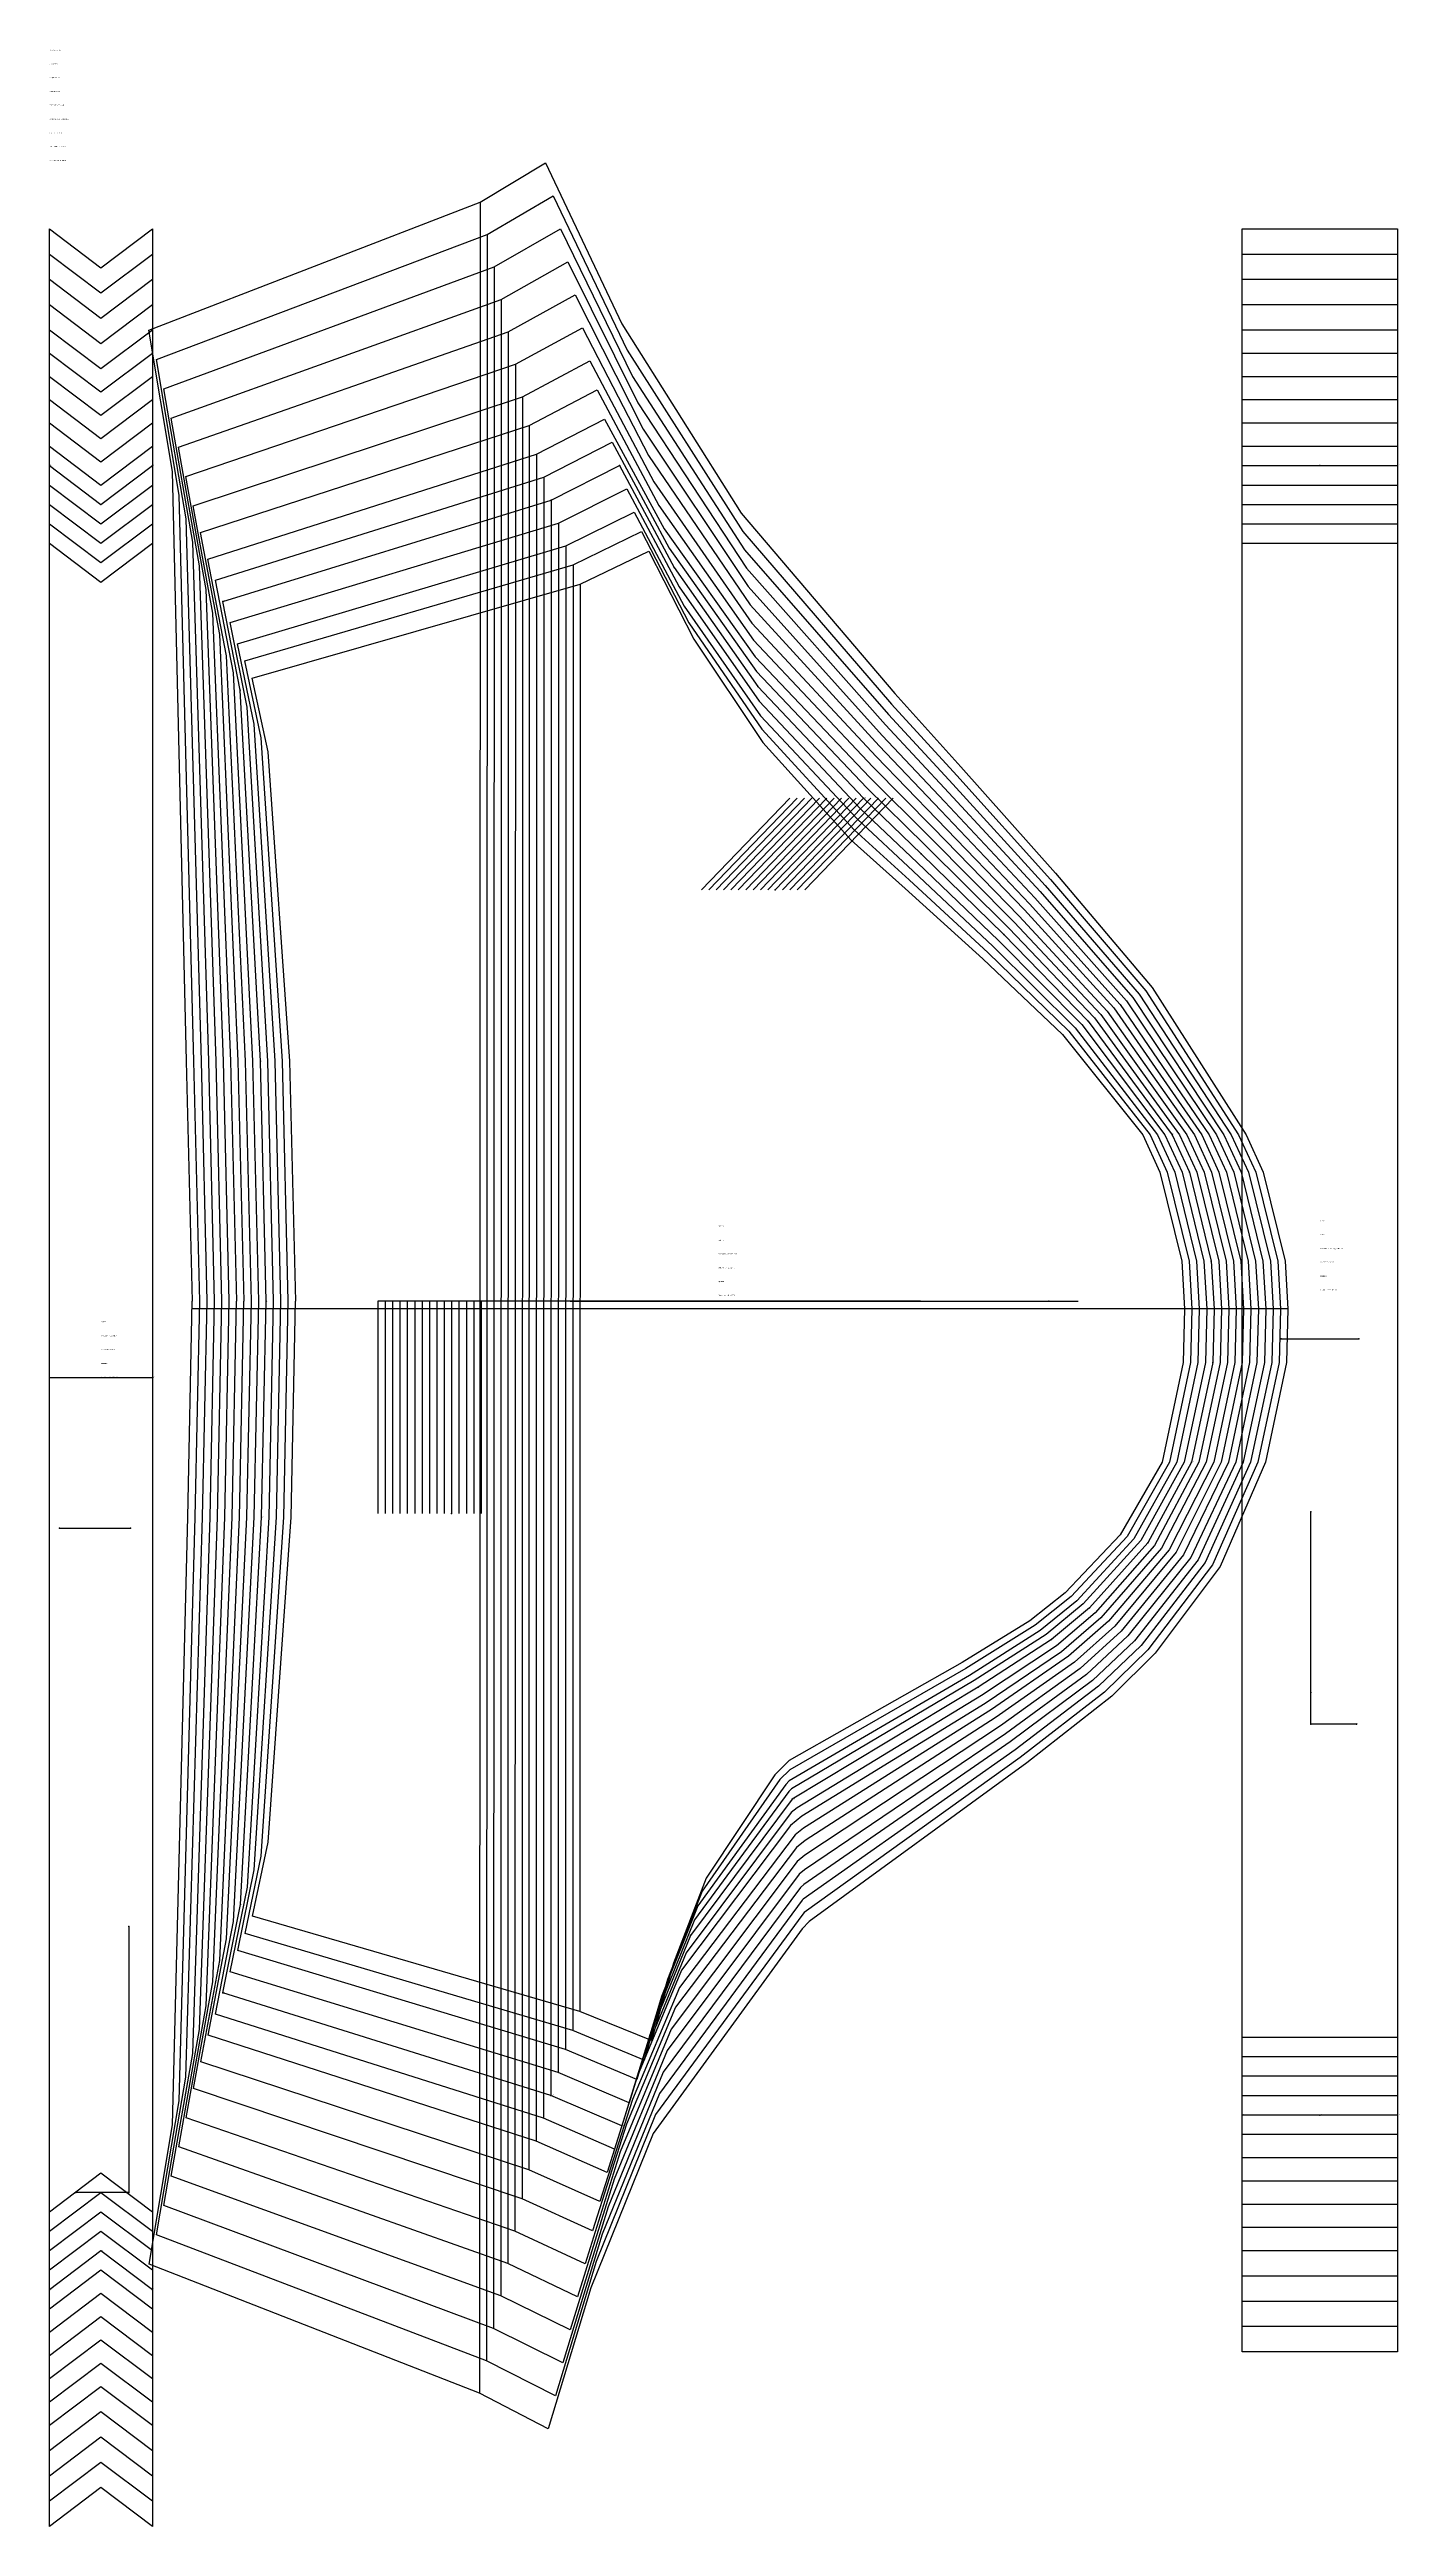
# Model space of a CAD drawing. Extents: x -2056 to 1542, y -610 to 774.
# Drawn here: x 0 to 348, y -610 to 29 of the extents above; entities that cross this region are included whole.
import ezdxf

# ---------------------------------------------------------------- set-up
doc = ezdxf.new("R2010")
doc.units = 0

# ---------------------------------------------------------------- blocks, each defined once
blk = doc.blocks.new('GMH1006FRN_42')
at = {"layer": '1'}
for points in [[(0, -528.5004), (0, -98.5089)], [(0, -98.5089), (13.2309, -108.5089), (26.4669, -98.5089)], [(26.4669, -98.5089), (26.4669, -528.5004)], [(26.4669, -528.5004), (13.2309, -518.5004), (0, -528.5004)]]:
    blk.add_lwpolyline(points, dxfattribs=at)
at = {"layer": '5'}
blk.add_line((2.5502, -352.2447), (20.8179, -352.2447), dxfattribs=at)
at = {"layer": '7'}
blk.add_line((2.5502, -352.2447), (20.8179, -352.2447), dxfattribs=at)
at = {"layer": '8'}
blk.add_line((26.4669, -313.5046), (0, -313.5046), dxfattribs=at)
blk.add_lwpolyline([(20.442, -454.9115), (20.442, -523.428), (6.7387, -523.428)], dxfattribs=at)
at = {"layer": '1'}
for s, p in [('SIZE: 42', (13.2334, -309.9486)), ('Piece Name: GMH1006FRN', (13.2334, -313.5046))]:
    blk.add_text(s, height=0.25, dxfattribs=at).set_placement(p)
blk = doc.blocks.new('GMH1006FRN_44')
at = {"layer": '1'}
for points in [[(0, -533.5017), (0, -93.5076)], [(0, -93.5076), (13.2309, -103.5076), (26.4669, -93.5076)], [(26.4669, -93.5076), (26.4669, -533.5017)], [(26.4669, -533.5017), (13.2309, -523.5017), (0, -533.5017)]]:
    blk.add_lwpolyline(points, dxfattribs=at)
at = {"layer": '5'}
blk.add_line((2.5502, -352.2447), (20.8179, -352.2447), dxfattribs=at)
at = {"layer": '7'}
blk.add_line((2.5502, -352.2447), (20.8179, -352.2447), dxfattribs=at)
at = {"layer": '8'}
blk.add_line((26.4669, -313.5046), (0, -313.5046), dxfattribs=at)
blk.add_lwpolyline([(20.442, -454.9115), (20.442, -523.428), (6.7387, -523.428)], dxfattribs=at)
at = {"layer": '1'}
for s, p in [('SIZE: 44', (13.2334, -309.9486)), ('Piece Name: GMH1006FRN', (13.2334, -313.5046))]:
    blk.add_text(s, height=0.25, dxfattribs=at).set_placement(p)
blk = doc.blocks.new('GMH1006FRN_46')
at = {"layer": '1'}
for points in [[(0, -538.5029), (0, -88.5063)], [(0, -88.5063), (13.2309, -98.5063), (26.4669, -88.5063)], [(26.4669, -88.5063), (26.4669, -538.5029)], [(26.4669, -538.5029), (13.2309, -528.5029), (0, -538.5029)]]:
    blk.add_lwpolyline(points, dxfattribs=at)
at = {"layer": '5'}
blk.add_line((2.5502, -352.2447), (20.8179, -352.2447), dxfattribs=at)
at = {"layer": '7'}
blk.add_line((2.5502, -352.2447), (20.8179, -352.2447), dxfattribs=at)
at = {"layer": '8'}
blk.add_line((26.4669, -313.5046), (0, -313.5046), dxfattribs=at)
blk.add_lwpolyline([(20.442, -454.9115), (20.442, -523.428), (6.7387, -523.428)], dxfattribs=at)
at = {"layer": '1'}
for s, p in [('SIZE: 46', (13.2334, -309.9486)), ('Piece Name: GMH1006FRN', (13.2334, -313.5046))]:
    blk.add_text(s, height=0.25, dxfattribs=at).set_placement(p)
blk = doc.blocks.new('GMH1006FRN_48')
at = {"layer": '1'}
for points in [[(0, -543.5042), (0, -83.5051)], [(0, -83.5051), (13.2309, -93.5051), (26.4669, -83.5051)], [(26.4669, -83.5051), (26.4669, -543.5042)], [(26.4669, -543.5042), (13.2309, -533.5042), (0, -543.5042)]]:
    blk.add_lwpolyline(points, dxfattribs=at)
at = {"layer": '5'}
blk.add_line((2.5502, -352.2447), (20.8179, -352.2447), dxfattribs=at)
at = {"layer": '7'}
blk.add_line((2.5502, -352.2447), (20.8179, -352.2447), dxfattribs=at)
at = {"layer": '8'}
blk.add_line((26.4669, -313.5046), (0, -313.5046), dxfattribs=at)
blk.add_lwpolyline([(20.442, -454.9115), (20.442, -523.428), (6.7387, -523.428)], dxfattribs=at)
at = {"layer": '1'}
for s, p in [('SIZE: 48', (13.2334, -309.9486)), ('Piece Name: GMH1006FRN', (13.2334, -313.5046))]:
    blk.add_text(s, height=0.25, dxfattribs=at).set_placement(p)
blk = doc.blocks.new('GMH1006FRN_50')
at = {"layer": '1'}
for points in [[(0, -548.5054), (0, -78.5038)], [(0, -78.5038), (13.2309, -88.5038), (26.4669, -78.5038)], [(26.4669, -78.5038), (26.4669, -548.5054)], [(26.4669, -548.5054), (13.2309, -538.5055), (0, -548.5054)]]:
    blk.add_lwpolyline(points, dxfattribs=at)
at = {"layer": '2'}
for p in [(0, -78.5038), (0, -78.5038), (26.4669, -78.5038), (26.4669, -78.5038), (13.2309, -88.5038), (0, -313.5046), (26.4669, -313.5046), (2.5502, -352.2447), (20.8179, -352.2447), (20.442, -454.9115), (6.7387, -523.428), (20.442, -523.428), (13.2309, -538.5055), (0, -548.5054), (0, -548.5054), (26.4669, -548.5054), (26.4669, -548.5054)]:
    blk.add_point(p, dxfattribs=at)
at = {"layer": '5'}
blk.add_line((2.5502, -352.2447), (20.8179, -352.2447), dxfattribs=at)
at = {"layer": '7'}
blk.add_line((2.5502, -352.2447), (20.8179, -352.2447), dxfattribs=at)
at = {"layer": '8'}
blk.add_line((26.4669, -313.5046), (0, -313.5046), dxfattribs=at)
blk.add_lwpolyline([(20.442, -454.9115), (20.442, -523.428), (6.7387, -523.428)], dxfattribs=at)
at = {"layer": '1'}
for s, p in [('SIZE: 50', (13.2334, -299.2806)), ('ANNOTATION: 1XRIB', (13.2334, -306.3926)), ('CATEGORY: NECK RIB V', (13.2334, -302.8366)), ('Quantity: 0', (13.2334, -309.9486)), ('Piece Name: GMH1006FRN', (13.2334, -313.5046))]:
    blk.add_text(s, height=0.25, dxfattribs=at).set_placement(p)
at = {"layer": '2'}
for s, p in [('# 5', (0, -78.5038)), ('# 5', (0, -78.5038)), ('# 1', (26.4669, -78.5038)), ('# 6', (13.2309, -88.5038)), ('# 3', (13.2309, -538.5055)), ('# 4', (0, -548.5054)), ('# 4', (0, -548.5054)), ('# 2', (26.4669, -548.5054)), ('# 2', (26.4669, -548.5054))]:
    blk.add_text(s, height=0.25, dxfattribs=at).set_placement(p)
at = {"layer": '8'}
for s, p in [('NM', (26.4669, -313.5046)), ('B', (20.442, -454.9115))]:
    blk.add_text(s, height=0.25, dxfattribs=at).set_placement(p)
blk = doc.blocks.new('GMH1006FRN_52')
at = {"layer": '1'}
for points in [[(0, -553.5067), (0, -73.5026)], [(0, -73.5026), (13.2309, -83.5025), (26.4669, -73.5026)], [(26.4669, -73.5026), (26.4669, -553.5067)], [(26.4669, -553.5067), (13.2309, -543.5067), (0, -553.5067)]]:
    blk.add_lwpolyline(points, dxfattribs=at)
at = {"layer": '5'}
blk.add_line((2.5502, -352.2447), (20.8179, -352.2447), dxfattribs=at)
at = {"layer": '7'}
blk.add_line((2.5502, -352.2447), (20.8179, -352.2447), dxfattribs=at)
at = {"layer": '8'}
blk.add_line((26.4669, -313.5046), (0, -313.5046), dxfattribs=at)
blk.add_lwpolyline([(20.442, -454.9115), (20.442, -523.428), (6.7387, -523.428)], dxfattribs=at)
at = {"layer": '1'}
for s, p in [('SIZE: 52', (13.2334, -309.9486)), ('Piece Name: GMH1006FRN', (13.2334, -313.5046))]:
    blk.add_text(s, height=0.25, dxfattribs=at).set_placement(p)
blk = doc.blocks.new('GMH1006FRN_54')
at = {"layer": '1'}
for points in [[(0, -559.5062), (0, -67.5031)], [(0, -67.5031), (13.2309, -77.5031), (26.4669, -67.5031)], [(26.4669, -67.5031), (26.4669, -559.5062)], [(26.4669, -559.5062), (13.2309, -549.5062), (0, -559.5062)]]:
    blk.add_lwpolyline(points, dxfattribs=at)
at = {"layer": '5'}
blk.add_line((2.5502, -352.2447), (20.8179, -352.2447), dxfattribs=at)
at = {"layer": '7'}
blk.add_line((2.5502, -352.2447), (20.8179, -352.2447), dxfattribs=at)
at = {"layer": '8'}
blk.add_line((26.4669, -313.5046), (0, -313.5046), dxfattribs=at)
blk.add_lwpolyline([(20.442, -454.9115), (20.442, -523.428), (6.7387, -523.428)], dxfattribs=at)
at = {"layer": '1'}
for s, p in [('SIZE: 54', (13.2334, -309.9486)), ('Piece Name: GMH1006FRN', (13.2334, -313.5046))]:
    blk.add_text(s, height=0.25, dxfattribs=at).set_placement(p)
blk = doc.blocks.new('GMH1006FRN_56')
at = {"layer": '1'}
for points in [[(0, -565.5056), (0, -61.5036)], [(0, -61.5036), (13.2309, -71.5036), (26.4669, -61.5036)], [(26.4669, -61.5036), (26.4669, -565.5056)], [(26.4669, -565.5056), (13.2309, -555.5057), (0, -565.5056)]]:
    blk.add_lwpolyline(points, dxfattribs=at)
at = {"layer": '5'}
blk.add_line((2.5502, -352.2447), (20.8179, -352.2447), dxfattribs=at)
at = {"layer": '7'}
blk.add_line((2.5502, -352.2447), (20.8179, -352.2447), dxfattribs=at)
at = {"layer": '8'}
blk.add_line((26.4669, -313.5046), (0, -313.5046), dxfattribs=at)
blk.add_lwpolyline([(20.442, -454.9115), (20.442, -523.428), (6.7387, -523.428)], dxfattribs=at)
at = {"layer": '1'}
for s, p in [('SIZE: 56', (13.2334, -309.9486)), ('Piece Name: GMH1006FRN', (13.2334, -313.5046))]:
    blk.add_text(s, height=0.25, dxfattribs=at).set_placement(p)
blk = doc.blocks.new('GMH1006FRN_58')
at = {"layer": '1'}
for points in [[(0, -571.5051), (0, -55.5041)], [(0, -55.5041), (13.2309, -65.5041), (26.4669, -55.5041)], [(26.4669, -55.5041), (26.4669, -571.5051)], [(26.4669, -571.5051), (13.2309, -561.5051), (0, -571.5051)]]:
    blk.add_lwpolyline(points, dxfattribs=at)
at = {"layer": '5'}
blk.add_line((2.5502, -352.2447), (20.8179, -352.2447), dxfattribs=at)
at = {"layer": '7'}
blk.add_line((2.5502, -352.2447), (20.8179, -352.2447), dxfattribs=at)
at = {"layer": '8'}
blk.add_line((26.4669, -313.5046), (0, -313.5046), dxfattribs=at)
blk.add_lwpolyline([(20.442, -454.9115), (20.442, -523.428), (6.7387, -523.428)], dxfattribs=at)
at = {"layer": '1'}
for s, p in [('SIZE: 58', (13.2334, -309.9486)), ('Piece Name: GMH1006FRN', (13.2334, -313.5046))]:
    blk.add_text(s, height=0.25, dxfattribs=at).set_placement(p)
blk = doc.blocks.new('GMH1006FRN_60')
at = {"layer": '1'}
for points in [[(0, -577.5046), (0, -49.5046)], [(0, -49.5046), (13.2309, -59.5046), (26.4669, -49.5046)], [(26.4669, -49.5046), (26.4669, -577.5046)], [(26.4669, -577.5046), (13.2309, -567.5046), (0, -577.5046)]]:
    blk.add_lwpolyline(points, dxfattribs=at)
at = {"layer": '5'}
blk.add_line((2.5502, -352.2447), (20.8179, -352.2447), dxfattribs=at)
at = {"layer": '7'}
blk.add_line((2.5502, -352.2447), (20.8179, -352.2447), dxfattribs=at)
at = {"layer": '8'}
blk.add_line((26.4669, -313.5046), (0, -313.5046), dxfattribs=at)
blk.add_lwpolyline([(20.442, -454.9115), (20.442, -523.428), (6.7387, -523.428)], dxfattribs=at)
at = {"layer": '1'}
for s, p in [('SIZE: 60', (13.2334, -309.9486)), ('Piece Name: GMH1006FRN', (13.2334, -313.5046))]:
    blk.add_text(s, height=0.25, dxfattribs=at).set_placement(p)
blk = doc.blocks.new('GMH1006FRN_62')
at = {"layer": '1'}
for points in [[(0, -583.5041), (0, -43.5052)], [(0, -43.5052), (13.2309, -53.5052), (26.4669, -43.5052)], [(26.4669, -43.5052), (26.4669, -583.5041)], [(26.4669, -583.5041), (13.2309, -573.5041), (0, -583.5041)]]:
    blk.add_lwpolyline(points, dxfattribs=at)
at = {"layer": '5'}
blk.add_line((2.5502, -352.2447), (20.8179, -352.2447), dxfattribs=at)
at = {"layer": '7'}
blk.add_line((2.5502, -352.2447), (20.8179, -352.2447), dxfattribs=at)
at = {"layer": '8'}
blk.add_line((26.4669, -313.5046), (0, -313.5046), dxfattribs=at)
blk.add_lwpolyline([(20.442, -454.9115), (20.442, -523.428), (6.7387, -523.428)], dxfattribs=at)
at = {"layer": '1'}
for s, p in [('SIZE: 62', (13.2334, -309.9486)), ('Piece Name: GMH1006FRN', (13.2334, -313.5046))]:
    blk.add_text(s, height=0.25, dxfattribs=at).set_placement(p)
blk = doc.blocks.new('GMH1006FRN_64')
at = {"layer": '1'}
for points in [[(0, -590.004), (0, -37.0053)], [(0, -37.0053), (13.2309, -47.0053), (26.4669, -37.0053)], [(26.4669, -37.0053), (26.4669, -590.004)], [(26.4669, -590.004), (13.2309, -580.004), (0, -590.004)]]:
    blk.add_lwpolyline(points, dxfattribs=at)
at = {"layer": '5'}
blk.add_line((2.5502, -352.2447), (20.8179, -352.2447), dxfattribs=at)
at = {"layer": '7'}
blk.add_line((2.5502, -352.2447), (20.8179, -352.2447), dxfattribs=at)
at = {"layer": '8'}
blk.add_line((26.4669, -313.5046), (0, -313.5046), dxfattribs=at)
blk.add_lwpolyline([(20.442, -454.9115), (20.442, -523.428), (6.7387, -523.428)], dxfattribs=at)
at = {"layer": '1'}
for s, p in [('SIZE: 64', (13.2334, -309.9486)), ('Piece Name: GMH1006FRN', (13.2334, -313.5046))]:
    blk.add_text(s, height=0.25, dxfattribs=at).set_placement(p)
blk = doc.blocks.new('GMH1006FRN_66')
at = {"layer": '1'}
for points in [[(0, -596.5038), (0, -30.5055)], [(0, -30.5055), (13.2309, -40.5054), (26.4669, -30.5055)], [(26.4669, -30.5055), (26.4669, -596.5038)], [(26.4669, -596.5038), (13.2309, -586.5038), (0, -596.5038)]]:
    blk.add_lwpolyline(points, dxfattribs=at)
at = {"layer": '5'}
blk.add_line((2.5502, -352.2447), (20.8179, -352.2447), dxfattribs=at)
at = {"layer": '7'}
blk.add_line((2.5502, -352.2447), (20.8179, -352.2447), dxfattribs=at)
at = {"layer": '8'}
blk.add_line((26.4669, -313.5046), (0, -313.5046), dxfattribs=at)
blk.add_lwpolyline([(20.442, -454.9115), (20.442, -523.428), (6.7387, -523.428)], dxfattribs=at)
at = {"layer": '1'}
for s, p in [('SIZE: 66', (13.2334, -309.9486)), ('Piece Name: GMH1006FRN', (13.2334, -313.5046))]:
    blk.add_text(s, height=0.25, dxfattribs=at).set_placement(p)
blk = doc.blocks.new('GMH1006FRN_68')
at = {"layer": '1'}
for points in [[(0, -603.0037), (0, -24.0056)], [(0, -24.0056), (13.2309, -34.0056), (26.4669, -24.0056)], [(26.4669, -24.0056), (26.4669, -603.0037)], [(26.4669, -603.0037), (13.2309, -593.0037), (0, -603.0037)]]:
    blk.add_lwpolyline(points, dxfattribs=at)
at = {"layer": '5'}
blk.add_line((2.5502, -352.2447), (20.8179, -352.2447), dxfattribs=at)
at = {"layer": '7'}
blk.add_line((2.5502, -352.2447), (20.8179, -352.2447), dxfattribs=at)
at = {"layer": '8'}
blk.add_line((26.4669, -313.5046), (0, -313.5046), dxfattribs=at)
blk.add_lwpolyline([(20.442, -454.9115), (20.442, -523.428), (6.7387, -523.428)], dxfattribs=at)
at = {"layer": '1'}
for s, p in [('SIZE: 68', (13.2334, -309.9486)), ('Piece Name: GMH1006FRN', (13.2334, -313.5046))]:
    blk.add_text(s, height=0.25, dxfattribs=at).set_placement(p)
blk = doc.blocks.new('GMH1006FRN_70')
at = {"layer": '1'}
for points in [[(0, -609.5035), (0, -17.5057)], [(0, -17.5057), (13.2309, -27.5057), (26.4669, -17.5057)], [(26.4669, -17.5057), (26.4669, -609.5035)], [(26.4669, -609.5035), (13.2309, -599.5036), (0, -609.5035)]]:
    blk.add_lwpolyline(points, dxfattribs=at)
at = {"layer": '5'}
blk.add_line((2.5502, -352.2447), (20.8179, -352.2447), dxfattribs=at)
at = {"layer": '7'}
blk.add_line((2.5502, -352.2447), (20.8179, -352.2447), dxfattribs=at)
at = {"layer": '8'}
blk.add_line((26.4669, -313.5046), (0, -313.5046), dxfattribs=at)
blk.add_lwpolyline([(20.442, -454.9115), (20.442, -523.428), (6.7387, -523.428)], dxfattribs=at)
at = {"layer": '1'}
for s, p in [('SIZE: 70', (13.2334, -309.9486)), ('Piece Name: GMH1006FRN', (13.2334, -313.5046))]:
    blk.add_text(s, height=0.25, dxfattribs=at).set_placement(p)
blk = doc.blocks.new('GMH1006FSL_42')
at = {"layer": '1'}
for points in [[(52.1945, -133.2383), (136.6063, -109.027), (154.333, -100.5053)], [(154.333, -100.5053), (165.8621, -123.2332), (183.703, -149.8372), (206.4132, -175.0315), (220.34, -187.4952), (240.3425, -205.5877), (260.825, -225.1203), (281.4854, -250.9216), (285.9202, -260.571), (291.5463, -283.525), (292.2601, -295.8008)], [(52.2428, -452.2826), (56.322, -433.1945), (62.2097, -349.4761), (63.3553, -293.7968), (63.3807, -293.7993), (61.8821, -231.9935), (56.2738, -152.2299), (52.1945, -133.2383)], [(292.2601, -295.8008), (291.9096, -309.593), (286.4613, -335.275), (275.684, -353.9719), (261.5489, -368.9452), (252.438, -376.1258), (234.9551, -386.9208), (190.4873, -412.1608), (186.7586, -415.8743), (169.032, -442.435), (160.6373, -464.3552), (154.9832, -484.3146)], [(154.9832, -484.3146), (136.5301, -476.8089), (136.5301, -476.8089), (52.2428, -452.2826)]]:
    blk.add_lwpolyline(points, dxfattribs=at)
at = {"layer": '5'}
blk.add_line((160.6525, -293.7993), (264.9017, -293.7993), dxfattribs=at)
at = {"layer": '7'}
blk.add_line((160.6525, -293.7993), (264.9017, -293.7993), dxfattribs=at)
at = {"layer": '8'}
for p, q in [((136.6063, -109.027), (136.5301, -476.8089)), ((217.2132, -164.2314), (194.4472, -187.8102)), ((292.2601, -295.8008), (63.3807, -295.8008))]:
    blk.add_line(p, q, dxfattribs=at)
blk.add_lwpolyline([(224.2719, -293.7993), (111.12, -293.7993), (111.12, -348.4931)], dxfattribs=at)
at = {"layer": '1'}
for s, p in [('SIZE: 42', (172.2273, -288.8539)), ('Piece Name: GMH1006FSL', (172.2273, -292.4099))]:
    blk.add_text(s, height=0.25, dxfattribs=at).set_placement(p)
blk = doc.blocks.new('GMH1006FSL_44')
at = {"layer": '1'}
for points in [[(50.2946, -128.8288), (134.8461, -104.0969), (152.4331, -95.5041)], [(152.4331, -95.5041), (164.6225, -118.9762), (183.3982, -146.4082), (207.2132, -172.3314), (221.3611, -185.255), (241.6785, -204.0154), (262.4735, -224.2541), (283.3853, -250.9216), (287.8202, -260.571), (293.4463, -283.525), (294.16, -295.8008)], [(50.3428, -456.692), (54.5186, -436.7759), (60.3098, -349.4761), (61.4554, -293.7968), (61.4808, -293.7993), (59.9821, -231.9935), (54.4704, -148.6789), (50.2946, -128.8288)], [(294.16, -295.8008), (293.8095, -309.593), (288.3612, -335.275), (277.4468, -354.4697), (263.078, -369.8774), (253.7994, -377.279), (235.9787, -388.4321), (190.6372, -414.5255), (188.0718, -417.0172), (168.0566, -445.8513), (159.1361, -468.592), (153.0833, -489.3158)], [(153.0833, -489.3158), (134.7598, -481.7364), (134.7598, -481.7364), (50.3428, -456.692)]]:
    blk.add_lwpolyline(points, dxfattribs=at)
at = {"layer": '5'}
blk.add_line((158.7526, -293.7993), (263.0018, -293.7993), dxfattribs=at)
at = {"layer": '7'}
blk.add_line((158.7526, -293.7993), (263.0018, -293.7993), dxfattribs=at)
at = {"layer": '8'}
for p, q in [((134.8461, -104.0969), (134.7598, -481.7364)), ((215.3133, -164.2314), (192.5473, -187.8102)), ((294.16, -295.8008), (61.4808, -295.8008))]:
    blk.add_line(p, q, dxfattribs=at)
blk.add_lwpolyline([(222.372, -293.7993), (109.2201, -293.7993), (109.2201, -348.4931)], dxfattribs=at)
at = {"layer": '1'}
for s, p in [('SIZE: 44', (172.2273, -288.8539)), ('Piece Name: GMH1006FSL', (172.2273, -292.4099))]:
    blk.add_text(s, height=0.25, dxfattribs=at).set_placement(p)
blk = doc.blocks.new('GMH1006FSL_46')
at = {"layer": '1'}
for points in [[(48.3947, -124.4194), (132.9614, -99.2023), (150.5332, -90.5028)], [(150.5332, -90.5028), (163.3805, -114.7192), (183.0934, -142.9817), (208.0134, -169.6314), (222.3821, -183.0147), (243.0146, -202.4406), (264.122, -223.3854), (285.2852, -250.9216), (289.7201, -260.571), (295.3462, -283.525), (296.0599, -295.8008)], [(48.4429, -461.1015), (52.7127, -440.3573), (58.4099, -349.4761), (59.5554, -293.7968), (59.5808, -293.7993), (58.0822, -231.9935), (52.6695, -145.128), (48.3947, -124.4194)], [(296.0599, -295.8008), (295.7094, -309.593), (290.2611, -335.275), (279.1943, -355.0717), (264.5461, -371.0052), (255.0719, -378.676), (236.8474, -390.2634), (190.467, -417.4033), (189.5476, -418.2923), (166.9441, -449.5699), (157.5766, -472.9735), (151.1834, -494.3171)], [(151.1834, -494.3171), (132.87, -486.631), (132.87, -486.631), (48.4429, -461.1015)]]:
    blk.add_lwpolyline(points, dxfattribs=at)
at = {"layer": '5'}
blk.add_line((156.8527, -293.7993), (261.1019, -293.7993), dxfattribs=at)
at = {"layer": '7'}
blk.add_line((156.8527, -293.7993), (261.1019, -293.7993), dxfattribs=at)
at = {"layer": '8'}
for p, q in [((132.9614, -99.2023), (132.87, -486.631)), ((213.4134, -164.2314), (190.6474, -187.8102)), ((296.0599, -295.8008), (59.5808, -295.8008))]:
    blk.add_line(p, q, dxfattribs=at)
blk.add_lwpolyline([(220.4721, -293.7993), (107.3201, -293.7993), (107.3201, -348.4931)], dxfattribs=at)
at = {"layer": '1'}
for s, p in [('SIZE: 46', (172.2273, -288.8539)), ('Piece Name: GMH1006FSL', (172.2273, -292.4099))]:
    blk.add_text(s, height=0.25, dxfattribs=at).set_placement(p)
blk = doc.blocks.new('GMH1006FSL_48')
at = {"layer": '1'}
for points in [[(46.4948, -118.961), (131.0742, -93.2993), (148.6332, -84.5033)], [(148.6332, -84.5033), (162.1003, -109.7408), (182.7429, -139.1844), (208.8134, -166.9314), (223.4032, -180.7744), (244.3506, -200.8658), (265.7704, -222.5193), (287.1852, -250.9216), (291.62, -260.571), (297.2461, -283.525), (297.9598, -295.8008)], [(46.543, -466.56), (50.9296, -444.7921), (56.51, -349.4761), (57.6555, -293.7968), (57.6809, -293.7993), (56.1823, -231.9935), (50.8915, -140.7313), (46.4948, -118.961)], [(297.9598, -295.8008), (297.6093, -309.593), (292.161, -335.275), (281.0053, -355.4858), (266.187, -371.7849), (256.5858, -379.6437), (238.1022, -391.541), (191.0462, -419.4226), (190.3197, -420.1237), (166.1008, -453.2199), (156.1212, -477.8477), (149.2835, -500.3166)], [(149.2835, -500.3166), (130.9777, -492.5315), (130.9777, -492.5315), (46.543, -466.56)]]:
    blk.add_lwpolyline(points, dxfattribs=at)
at = {"layer": '5'}
blk.add_line((154.9528, -293.7993), (259.202, -293.7993), dxfattribs=at)
at = {"layer": '7'}
blk.add_line((154.9528, -293.7993), (259.202, -293.7993), dxfattribs=at)
at = {"layer": '8'}
for p, q in [((131.0742, -93.2993), (130.9777, -492.5315)), ((211.5135, -164.2314), (188.7474, -187.8102)), ((297.9598, -295.8008), (57.6809, -295.8008))]:
    blk.add_line(p, q, dxfattribs=at)
blk.add_lwpolyline([(218.5721, -293.7993), (105.4202, -293.7993), (105.4202, -348.4931)], dxfattribs=at)
at = {"layer": '1'}
for s, p in [('SIZE: 48', (172.2273, -288.8539)), ('Piece Name: GMH1006FSL', (172.2273, -292.4099))]:
    blk.add_text(s, height=0.25, dxfattribs=at).set_placement(p)
blk = doc.blocks.new('GMH1006FSL_50')
at = {"layer": '1'}
for points in [[(44.5948, -113.5025), (129.1895, -87.3964), (146.7333, -78.5038)], [(146.7333, -78.5038), (160.8227, -104.7623), (182.3924, -135.3846), (209.6135, -164.2314), (224.4268, -178.5341), (245.6892, -199.291), (267.4214, -221.6506), (289.0851, -250.9216), (293.5199, -260.571), (299.146, -283.525), (299.8598, -295.8008)], [(44.6431, -472.0184), (49.1491, -449.2244), (54.6101, -349.4761), (55.7556, -293.7968), (55.781, -293.7993), (54.2824, -231.9935), (49.1135, -136.332), (44.5948, -113.5025)], [(299.8598, -295.8008), (299.5092, -309.593), (294.0609, -335.275), (282.791, -356.0369), (267.7414, -372.8213), (257.9726, -380.934), (239.1411, -393.2403), (191.2367, -422.0693), (191.1833, -422.11), (165.0696, -457.2661), (154.5845, -482.9099), (147.3836, -506.316)], [(147.3836, -506.316), (129.0879, -498.4293), (129.0879, -498.4293), (44.6431, -472.0184)]]:
    blk.add_lwpolyline(points, dxfattribs=at)
at = {"layer": '2'}
for p in [(146.7333, -78.5038), (146.7333, -78.5038), (129.1895, -87.3964), (44.5948, -113.5025), (44.5948, -113.5025), (209.6135, -164.2314), (186.8475, -187.8102), (55.7556, -293.7968), (55.781, -293.7993), (55.781, -295.8008), (103.5203, -293.7993), (153.0528, -293.7993), (216.6722, -293.7993), (257.3021, -293.7993), (299.8598, -295.8008), (299.8598, -295.8008), (299.8598, -295.8008), (103.5203, -348.4931), (44.6431, -472.0184), (44.6431, -472.0184), (129.0879, -498.4293), (129.0879, -498.4293), (129.0879, -498.4293), (147.3836, -506.316), (147.3836, -506.316)]:
    blk.add_point(p, dxfattribs=at)
at = {"layer": '3'}
for p in [(129.1895, -87.3964), (160.8227, -104.7623), (49.1135, -136.332), (182.3924, -135.3846), (209.6135, -164.2314), (224.4268, -178.5341), (245.6892, -199.291), (267.4214, -221.6506), (54.2824, -231.9935), (289.0851, -250.9216), (293.5199, -260.571), (299.146, -283.525), (299.5092, -309.593), (294.0609, -335.275), (54.6101, -349.4761), (282.791, -356.0369), (267.7414, -372.8213), (257.9726, -380.934), (239.1411, -393.2403), (191.1833, -422.11), (191.2367, -422.0693), (49.1491, -449.2244), (165.0696, -457.2661), (154.5845, -482.9099)]:
    blk.add_point(p, dxfattribs=at)
at = {"layer": '4'}
for p in [(299.8598, -295.8008, -3.998), (299.8598, -295.8008, -3.998), (191.2367, -422.0693, -3.998)]:
    blk.add_point(p, dxfattribs=at)
at = {"layer": '5'}
blk.add_line((153.0528, -293.7993), (257.3021, -293.7993), dxfattribs=at)
at = {"layer": '7'}
blk.add_line((153.0528, -293.7993), (257.3021, -293.7993), dxfattribs=at)
at = {"layer": '8'}
for p, q in [((129.1895, -87.3964), (129.0879, -498.4293)), ((209.6135, -164.2314), (186.8475, -187.8102)), ((299.8598, -295.8008), (55.781, -295.8008))]:
    blk.add_line(p, q, dxfattribs=at)
blk.add_lwpolyline([(216.6722, -293.7993), (103.5203, -293.7993), (103.5203, -348.4931)], dxfattribs=at)
at = {"layer": '1'}
for s, p in [('SIZE: 50', (172.2273, -274.6299)), ('Fabric: 1', (172.2273, -278.1859)), ('ANNOTATION: 2XFABRIC', (172.2273, -285.2979)), ('CATEGORY: SLEEVE SHORT', (172.2273, -281.7419)), ('Quantity: 2', (172.2273, -288.8539)), ('Piece Name: GMH1006FSL', (172.2273, -292.4099))]:
    blk.add_text(s, height=0.25, dxfattribs=at).set_placement(p)
at = {"layer": '2'}
for s, p in [('# 7', (146.7333, -78.5038)), ('# 7', (146.7333, -78.5038)), ('# 6', (129.1895, -87.3964)), ('# 5', (44.5948, -113.5025)), ('# 5', (44.5948, -113.5025)), ('# 3', (55.781, -293.7993)), ('# 17', (55.781, -295.8008)), ('# 10', (299.8598, -295.8008)), ('# 10', (299.8598, -295.8008)), ('# 16', (299.8598, -295.8008)), ('# 1', (44.6431, -472.0184)), ('# 15', (129.0879, -498.4293)), ('# 15', (129.0879, -498.4293)), ('# 14', (147.3836, -506.316)), ('# 14', (147.3836, -506.316))]:
    blk.add_text(s, height=0.25, dxfattribs=at).set_placement(p)
at = {"layer": '3'}
for s, p in [('# 6', (129.1895, -87.3964)), ('# 8', (209.6135, -164.2314)), ('# 4', (54.2824, -231.9935)), ('# 9', (289.0851, -250.9216)), ('# 11', (294.0609, -335.275)), ('# 2', (54.6101, -349.4761)), ('# 13', (191.1833, -422.11)), ('# 12', (191.2367, -422.0693))]:
    blk.add_text(s, height=0.25, dxfattribs=at).set_placement(p)
at = {"layer": '8'}
for s, p in [('NM', (129.1895, -87.3964)), ('NM', (209.6135, -164.2314)), ('B', (216.6722, -293.7993)), ('NM', (299.8598, -295.8008))]:
    blk.add_text(s, height=0.25, dxfattribs=at).set_placement(p)
blk = doc.blocks.new('GMH1006FSL_52')
at = {"layer": '1'}
for points in [[(42.6949, -108.044), (127.3023, -81.4934), (144.8334, -72.5044)], [(144.8334, -72.5044), (159.5425, -99.7865), (182.0393, -131.5873), (210.4136, -161.5314), (225.4479, -176.2964), (247.0252, -197.7187), (269.0699, -220.7845), (290.985, -250.9216), (295.4198, -260.571), (301.0459, -283.525), (301.7597, -295.8008)], [(42.7432, -477.4769), (47.366, -453.6593), (52.7101, -349.4761), (53.8557, -293.7968), (53.8811, -293.7993), (52.3825, -231.9935), (47.3329, -131.9353), (42.6949, -108.044)], [(301.7597, -295.8008), (301.4092, -309.593), (295.9608, -335.275), (284.5562, -356.7329), (269.2324, -374.1293), (259.2579, -382.5621), (240.0021, -395.3917), (192.4889, -424.302), (190.942, -425.5161), (163.8809, -461.7339), (152.9843, -488.1753), (145.4836, -512.3155)], [(145.4836, -512.3155), (127.1956, -504.3297), (127.1956, -504.3297), (42.7432, -477.4769)]]:
    blk.add_lwpolyline(points, dxfattribs=at)
at = {"layer": '5'}
blk.add_line((151.1529, -293.7993), (255.4021, -293.7993), dxfattribs=at)
at = {"layer": '7'}
blk.add_line((151.1529, -293.7993), (255.4021, -293.7993), dxfattribs=at)
at = {"layer": '8'}
for p, q in [((127.3023, -81.4934), (127.1956, -504.3297)), ((207.7136, -164.2314), (184.9476, -187.8102)), ((301.7597, -295.8008), (53.8811, -295.8008))]:
    blk.add_line(p, q, dxfattribs=at)
blk.add_lwpolyline([(214.7723, -293.7993), (101.6204, -293.7993), (101.6204, -348.4931)], dxfattribs=at)
at = {"layer": '1'}
for s, p in [('SIZE: 52', (172.2273, -288.8539)), ('Piece Name: GMH1006FSL', (172.2273, -292.4099))]:
    blk.add_text(s, height=0.25, dxfattribs=at).set_placement(p)
blk = doc.blocks.new('GMH1006FSL_54')
at = {"layer": '1'}
for points in [[(40.795, -102.5856), (125.4151, -75.5905), (142.9335, -66.5049)], [(142.9335, -66.5049), (158.2624, -94.8081), (181.6888, -127.79), (211.2138, -158.8313), (226.469, -174.0561), (248.3613, -196.1439), (270.7183, -219.9183), (292.8849, -250.9216), (297.3198, -260.571), (302.9459, -283.525), (303.6596, -295.8008)], [(40.8432, -482.9353), (45.5829, -458.0941), (50.8102, -349.4761), (51.9558, -293.7968), (51.9812, -293.7993), (50.4826, -231.9935), (45.5549, -127.5385), (40.795, -102.5856)], [(303.6596, -295.8008), (303.3091, -309.593), (297.8608, -335.275), (286.3317, -357.4085), (270.7412, -375.4095), (260.571, -384.1573), (240.9038, -397.4948), (193.7335, -426.5143), (190.7744, -428.8562), (162.7302, -466.1586), (151.3993, -493.4205), (143.5837, -518.315)], [(143.5837, -518.315), (125.3033, -510.2302), (125.3033, -510.2302), (40.8432, -482.9353)]]:
    blk.add_lwpolyline(points, dxfattribs=at)
at = {"layer": '5'}
blk.add_line((149.253, -293.7993), (253.5022, -293.7993), dxfattribs=at)
at = {"layer": '7'}
blk.add_line((149.253, -293.7993), (253.5022, -293.7993), dxfattribs=at)
at = {"layer": '8'}
for p, q in [((125.4151, -75.5905), (125.3033, -510.2302)), ((205.8137, -164.2314), (183.0477, -187.8102)), ((303.6596, -295.8008), (51.9812, -295.8008))]:
    blk.add_line(p, q, dxfattribs=at)
blk.add_lwpolyline([(212.8724, -293.7993), (99.7205, -293.7993), (99.7205, -348.4931)], dxfattribs=at)
at = {"layer": '1'}
for s, p in [('SIZE: 54', (172.2273, -288.8539)), ('Piece Name: GMH1006FSL', (172.2273, -292.4099))]:
    blk.add_text(s, height=0.25, dxfattribs=at).set_placement(p)
blk = doc.blocks.new('GMH1006FSL_56')
at = {"layer": '1'}
for points in [[(38.8951, -95.7377), (123.533, -68.2092), (141.0335, -59.0042)], [(141.0335, -59.0042), (156.9238, -88.7451), (181.2697, -123.439), (212.0138, -156.1313), (227.4901, -171.8158), (249.6973, -194.5691), (272.3668, -219.0497), (294.7848, -250.9216), (299.2197, -260.571), (304.8458, -283.525), (305.5595, -295.8008)], [(38.9433, -489.7832), (43.8303, -463.6542), (48.9103, -349.4761), (50.0558, -293.7968), (50.0812, -293.7993), (48.5826, -231.9935), (43.8074, -122.0242), (38.8951, -95.7377)], [(305.5595, -295.8008), (305.209, -309.593), (299.7607, -335.275), (288.2799, -357.848), (272.636, -376.268), (262.3998, -385.2419), (242.5751, -398.9706), (194.1627, -429.5674), (192.0164, -431.2844), (162.1689, -470.6671), (150.0607, -499.486), (141.6838, -525.8156)], [(141.6838, -525.8156), (123.4136, -517.6114), (123.4136, -517.6114), (38.9433, -489.7832)]]:
    blk.add_lwpolyline(points, dxfattribs=at)
at = {"layer": '5'}
blk.add_line((147.3531, -293.7993), (251.6023, -293.7993), dxfattribs=at)
at = {"layer": '7'}
blk.add_line((147.3531, -293.7993), (251.6023, -293.7993), dxfattribs=at)
at = {"layer": '8'}
for p, q in [((123.533, -68.2092), (123.4136, -517.6114)), ((203.9138, -164.2314), (181.1478, -187.8102)), ((305.5595, -295.8008), (50.0812, -295.8008))]:
    blk.add_line(p, q, dxfattribs=at)
blk.add_lwpolyline([(210.9725, -293.7993), (97.8205, -293.7993), (97.8205, -348.4931)], dxfattribs=at)
at = {"layer": '1'}
for s, p in [('SIZE: 56', (172.2273, -288.8539)), ('Piece Name: GMH1006FSL', (172.2273, -292.4099))]:
    blk.add_text(s, height=0.25, dxfattribs=at).set_placement(p)
blk = doc.blocks.new('GMH1006FSL_58')
at = {"layer": '1'}
for points in [[(36.9952, -88.8899), (121.7778, -60.7569), (139.1336, -51.5036)], [(139.1336, -51.5036), (155.5827, -82.6821), (180.8481, -119.0854), (212.814, -153.4313), (228.5111, -169.5755), (251.0333, -192.9969), (274.0152, -218.1835), (296.6848, -250.9216), (301.1196, -260.571), (306.7457, -283.525), (307.4594, -295.8008)], [(37.0434, -496.631), (42.0777, -469.2168), (47.0104, -349.4761), (48.1559, -293.7968), (48.1813, -293.7993), (46.6827, -231.9935), (42.0599, -116.5073), (36.9952, -88.8899)], [(307.4594, -295.8008), (307.1089, -309.593), (301.6606, -335.275), (290.1239, -358.4931), (274.287, -377.4948), (263.8984, -386.7811), (243.7359, -401.0229), (194.5945, -432.7195), (192.2908, -434.5864), (161.1478, -475.7243), (148.5189, -505.8207), (139.7839, -533.3162)], [(139.7839, -533.3162), (121.6559, -525.0562), (121.6559, -525.0562), (37.0434, -496.631)]]:
    blk.add_lwpolyline(points, dxfattribs=at)
at = {"layer": '5'}
blk.add_line((145.4531, -293.7993), (249.7024, -293.7993), dxfattribs=at)
at = {"layer": '7'}
blk.add_line((145.4531, -293.7993), (249.7024, -293.7993), dxfattribs=at)
at = {"layer": '8'}
for p, q in [((121.7778, -60.7569), (121.6559, -525.0562)), ((202.0139, -164.2314), (179.2479, -187.8102)), ((307.4594, -295.8008), (48.1813, -295.8008))]:
    blk.add_line(p, q, dxfattribs=at)
blk.add_lwpolyline([(209.0725, -293.7993), (95.9206, -293.7993), (95.9206, -348.4931)], dxfattribs=at)
at = {"layer": '1'}
for s, p in [('SIZE: 58', (172.2273, -288.8539)), ('Piece Name: GMH1006FSL', (172.2273, -292.4099))]:
    blk.add_text(s, height=0.25, dxfattribs=at).set_placement(p)
blk = doc.blocks.new('GMH1006FSL_60')
at = {"layer": '1'}
for points in [[(35.0952, -81.341), (119.9541, -52.4002), (137.2337, -43.0048)], [(137.2337, -43.0048), (154.206, -75.9003), (180.3832, -114.361), (213.614, -150.7313), (229.5322, -167.3353), (252.3694, -191.4221), (275.6637, -217.3174), (298.5847, -250.9216), (303.0195, -260.571), (308.6456, -283.525), (309.3594, -295.8008)], [(35.1435, -504.1799), (40.3403, -475.3483), (45.1105, -349.4761), (46.256, -293.7968), (46.2814, -293.7993), (44.7828, -231.9935), (40.3276, -110.4266), (35.0952, -81.341)], [(309.3594, -295.8008), (309.0088, -309.593), (303.5605, -335.275), (291.9781, -359.1865), (275.9457, -378.8233), (265.3945, -388.4473), (244.8789, -403.2505), (194.4904, -436.5397), (192.5067, -438.1755), (160.0404, -481.3936), (146.9264, -512.9759), (137.884, -541.8151)], [(137.884, -541.8151), (119.8246, -533.4077), (119.8246, -533.4077), (35.1435, -504.1799)]]:
    blk.add_lwpolyline(points, dxfattribs=at)
at = {"layer": '5'}
blk.add_line((143.5532, -293.7993), (247.8024, -293.7993), dxfattribs=at)
at = {"layer": '7'}
blk.add_line((143.5532, -293.7993), (247.8024, -293.7993), dxfattribs=at)
at = {"layer": '8'}
for p, q in [((119.9541, -52.4002), (119.8246, -533.4077)), ((200.1139, -164.2314), (177.3479, -187.8102)), ((309.3594, -295.8008), (46.2814, -295.8008))]:
    blk.add_line(p, q, dxfattribs=at)
blk.add_lwpolyline([(207.1726, -293.7993), (94.0207, -293.7993), (94.0207, -348.4931)], dxfattribs=at)
at = {"layer": '1'}
for s, p in [('SIZE: 60', (172.2273, -288.8539)), ('Piece Name: GMH1006FSL', (172.2273, -292.4099))]:
    blk.add_text(s, height=0.25, dxfattribs=at).set_placement(p)
blk = doc.blocks.new('GMH1006FSL_62')
at = {"layer": '1'}
for points in [[(33.1953, -73.7921), (118.1304, -44.0411), (135.3338, -34.5059)], [(135.3338, -34.5059), (152.8268, -69.116), (179.9159, -109.6392), (214.4142, -148.0313), (230.5533, -165.095), (253.7054, -189.8473), (277.3122, -216.4487), (300.4846, -250.9216), (304.9194, -260.571), (310.5455, -283.525), (311.2593, -295.8008)], [(33.2436, -511.7288), (38.603, -481.4799), (43.2105, -349.4761), (44.3561, -293.7968), (44.3815, -293.7993), (42.8829, -231.9935), (38.5954, -104.3458), (33.1953, -73.7921)], [(311.2593, -295.8008), (310.9088, -309.593), (305.4604, -335.275), (293.8577, -359.8164), (277.6652, -380.0349), (266.9769, -389.9663), (246.1591, -405.2901), (194.3609, -440.3268), (192.9867, -441.4749), (159.0548, -486.8876), (145.3896, -520.0447), (135.984, -550.3139)], [(135.984, -550.3139), (117.9932, -541.7592), (117.9932, -541.7592), (33.2436, -511.7288)]]:
    blk.add_lwpolyline(points, dxfattribs=at)
at = {"layer": '5'}
blk.add_line((141.6533, -293.7993), (245.9025, -293.7993), dxfattribs=at)
at = {"layer": '7'}
blk.add_line((141.6533, -293.7993), (245.9025, -293.7993), dxfattribs=at)
at = {"layer": '8'}
for p, q in [((118.1304, -44.0411), (117.9932, -541.7592)), ((198.214, -164.2314), (175.448, -187.8102)), ((311.2593, -295.8008), (44.3815, -295.8008))]:
    blk.add_line(p, q, dxfattribs=at)
blk.add_lwpolyline([(205.2727, -293.7993), (92.1208, -293.7993), (92.1208, -348.4931)], dxfattribs=at)
at = {"layer": '1'}
for s, p in [('SIZE: 62', (172.2273, -288.8539)), ('Piece Name: GMH1006FSL', (172.2273, -292.4099))]:
    blk.add_text(s, height=0.25, dxfattribs=at).set_placement(p)
blk = doc.blocks.new('GMH1006FSL_64')
at = {"layer": '1'}
for points in [[(31.2954, -66.2433), (116.3092, -35.682), (133.4339, -26.0071)], [(133.4339, -26.0071), (151.4501, -62.3317), (179.4511, -104.9173), (215.2142, -145.3312), (231.5744, -162.8572), (255.0415, -188.2725), (278.9606, -215.5826), (302.3845, -250.9216), (306.8193, -260.571), (312.4454, -283.525), (313.1592, -295.8008)], [(31.3437, -519.2776), (36.8656, -487.6115), (41.3106, -349.4761), (42.4562, -293.7968), (42.4815, -293.7993), (40.983, -231.9935), (36.8631, -98.265), (31.2954, -66.2433)], [(313.1592, -295.8008), (312.8087, -309.593), (307.3604, -335.275), (295.7246, -360.4616), (279.3594, -381.2718), (268.5263, -391.5207), (247.391, -407.3703), (194.2237, -444.1191), (193.3779, -444.8353), (158.0262, -492.4222), (143.8326, -527.1313), (134.0841, -558.8128)], [(134.0841, -558.8128), (116.1619, -550.1132), (116.1619, -550.1132), (31.3437, -519.2776)]]:
    blk.add_lwpolyline(points, dxfattribs=at)
at = {"layer": '5'}
blk.add_line((139.7534, -293.7993), (244.0026, -293.7993), dxfattribs=at)
at = {"layer": '7'}
blk.add_line((139.7534, -293.7993), (244.0026, -293.7993), dxfattribs=at)
at = {"layer": '8'}
for p, q in [((116.3092, -35.682), (116.1619, -550.1132)), ((196.3141, -164.2314), (173.5481, -187.8102)), ((313.1592, -295.8008), (42.4815, -295.8008))]:
    blk.add_line(p, q, dxfattribs=at)
blk.add_lwpolyline([(203.3728, -293.7993), (90.2208, -293.7993), (90.2208, -348.4931)], dxfattribs=at)
at = {"layer": '1'}
for s, p in [('SIZE: 64', (172.2273, -288.8539)), ('Piece Name: GMH1006FSL', (172.2273, -292.4099))]:
    blk.add_text(s, height=0.25, dxfattribs=at).set_placement(p)
blk = doc.blocks.new('GMH1006FSL_66')
at = {"layer": '1'}
for points in [[(29.3955, -58.7045), (114.488, -27.3203), (131.534, -17.5083)], [(131.534, -17.5083), (150.0709, -55.5498), (178.9837, -100.1929), (216.0144, -142.6312), (232.5955, -160.617), (256.38, -186.7002), (280.6091, -214.7139), (304.2844, -250.9216), (308.7193, -260.571), (314.3454, -283.525), (315.0591, -295.8008)], [(29.4437, -526.8164), (35.1257, -493.7354), (39.4107, -349.4761), (40.5562, -293.7968), (40.5816, -293.7993), (39.083, -231.9935), (35.1308, -92.1919), (29.3955, -58.7045)], [(315.0591, -295.8008), (314.7086, -309.593), (309.2603, -335.275), (297.5966, -361.0915), (281.0663, -382.4783), (270.091, -393.0346), (248.6483, -409.3972), (194.0662, -447.9011), (193.8198, -448.1119), (157.0203, -497.9061), (142.2832, -534.1976), (132.1842, -567.3116)], [(132.1842, -567.3116), (114.3331, -558.4648), (114.3331, -558.4648), (29.4437, -526.8164)]]:
    blk.add_lwpolyline(points, dxfattribs=at)
at = {"layer": '5'}
blk.add_line((137.8535, -293.7993), (242.1027, -293.7993), dxfattribs=at)
at = {"layer": '7'}
blk.add_line((137.8535, -293.7993), (242.1027, -293.7993), dxfattribs=at)
at = {"layer": '8'}
for p, q in [((114.488, -27.3203), (114.3331, -558.4648)), ((194.4142, -164.2314), (171.6482, -187.8102)), ((315.0591, -295.8008), (40.5816, -295.8008))]:
    blk.add_line(p, q, dxfattribs=at)
blk.add_lwpolyline([(201.4728, -293.7993), (88.3209, -293.7993), (88.3209, -348.4931)], dxfattribs=at)
at = {"layer": '1'}
for s, p in [('SIZE: 66', (172.2273, -288.8539)), ('Piece Name: GMH1006FSL', (172.2273, -292.4099))]:
    blk.add_text(s, height=0.25, dxfattribs=at).set_placement(p)
blk = doc.blocks.new('GMH1006FSL_68')
at = {"layer": '1'}
for points in [[(27.4956, -51.1557), (112.6668, -18.9561), (129.634, -9.0094)], [(129.634, -9.0094), (148.6942, -48.7655), (178.5163, -95.471), (216.8144, -139.9312), (233.6165, -158.3767), (257.7161, -185.1254), (282.2575, -213.8477), (306.1843, -250.9216), (310.6192, -260.571), (316.2453, -283.525), (316.959, -295.8008)], [(27.5438, -534.3652), (33.3884, -499.867), (37.5108, -349.4761), (38.6563, -293.7968), (38.6817, -293.7993), (37.1831, -231.9935), (33.3985, -86.1111), (27.4956, -51.1557)], [(316.959, -295.8008), (316.6085, -309.593), (311.1602, -335.275), (299.4711, -361.7037), (282.7833, -383.6518), (271.6734, -394.5103), (249.931, -411.3734), (194.3177, -451.3098), (193.929, -451.7086), (156.0373, -503.3442), (140.7465, -541.2385), (130.2843, -575.8104)], [(130.2843, -575.8104), (112.5043, -566.8239), (112.5043, -566.8239), (27.5438, -534.3652)]]:
    blk.add_lwpolyline(points, dxfattribs=at)
at = {"layer": '5'}
blk.add_line((135.9536, -293.7993), (240.2028, -293.7993), dxfattribs=at)
at = {"layer": '7'}
blk.add_line((135.9536, -293.7993), (240.2028, -293.7993), dxfattribs=at)
at = {"layer": '8'}
for p, q in [((112.6668, -18.9561), (112.5043, -566.8239)), ((192.5143, -164.2314), (169.7483, -187.8102)), ((316.959, -295.8008), (38.6817, -295.8008))]:
    blk.add_line(p, q, dxfattribs=at)
blk.add_lwpolyline([(199.5729, -293.7993), (86.421, -293.7993), (86.421, -348.4931)], dxfattribs=at)
at = {"layer": '1'}
for s, p in [('SIZE: 68', (172.2273, -288.8539)), ('Piece Name: GMH1006FSL', (172.2273, -292.4099))]:
    blk.add_text(s, height=0.25, dxfattribs=at).set_placement(p)
blk = doc.blocks.new('GMH1006FSL_70')
at = {"layer": '1'}
for points in [[(25.5956, -43.6068), (110.8457, -10.5919), (127.7341, -0.5106)], [(127.7341, -0.5106), (147.315, -41.9812), (178.0515, -90.7492), (217.6146, -137.2312), (234.6376, -156.1364), (259.0521, -183.5506), (283.9085, -212.9816), (308.0843, -250.9216), (312.5191, -260.571), (318.1452, -283.525), (318.8589, -295.8008)], [(25.6439, -541.9141), (31.651, -505.9985), (35.6108, -349.4761), (36.7564, -293.7968), (36.7818, -293.7993), (35.2832, -231.9935), (31.6662, -80.0304), (25.5956, -43.6068)], [(318.8589, -295.8008), (318.5084, -309.593), (313.0601, -335.275), (301.4244, -362.1202), (284.6909, -384.4697), (273.5276, -395.5441), (251.6404, -412.7831), (195.6334, -453.6364), (193.8198, -455.5059), (155.4354, -508.2464), (139.3749, -548.0228), (128.3844, -584.3093)], [(128.3844, -584.3093), (110.678, -575.178), (110.678, -575.178), (25.6439, -541.9141)]]:
    blk.add_lwpolyline(points, dxfattribs=at)
at = {"layer": '5'}
blk.add_line((134.0536, -293.7993), (238.3029, -293.7993), dxfattribs=at)
at = {"layer": '7'}
blk.add_line((134.0536, -293.7993), (238.3029, -293.7993), dxfattribs=at)
at = {"layer": '8'}
for p, q in [((110.8457, -10.5919), (110.678, -575.178)), ((190.6144, -164.2314), (167.8483, -187.8102)), ((318.8589, -295.8008), (36.7818, -295.8008))]:
    blk.add_line(p, q, dxfattribs=at)
blk.add_lwpolyline([(197.673, -293.7993), (84.5211, -293.7993), (84.5211, -348.4931)], dxfattribs=at)
at = {"layer": '1'}
for s, p in [('SIZE: 70', (172.2273, -288.8539)), ('Piece Name: GMH1006FSL', (172.2273, -292.4099))]:
    blk.add_text(s, height=0.25, dxfattribs=at).set_placement(p)
blk = doc.blocks.new('GMH1006FNR_42')
at = {"layer": '1'}
for points in [[(307.1318, -483.5018), (307.1318, -98.5089)], [(307.1318, -98.5089), (327.1317, -98.5089), (347.1317, -98.5089)], [(347.1317, -98.5089), (347.1317, -483.5018)], [(347.1317, -483.5018), (327.1317, -483.5018), (307.1318, -483.5018)]]:
    blk.add_lwpolyline(points, dxfattribs=at)
at = {"layer": '5'}
blk.add_line((317.1318, -303.5047), (337.1317, -303.5047), dxfattribs=at)
at = {"layer": '7'}
blk.add_line((317.1318, -303.5047), (337.1317, -303.5047), dxfattribs=at)
at = {"layer": '8'}
blk.add_lwpolyline([(336.5577, -402.7526), (324.7365, -402.7526), (324.7365, -394.6653), (324.7365, -348.0639)], dxfattribs=at)
at = {"layer": '1'}
for s, p in [('SIZE: 42', (327.1317, -287.4493)), ('Piece Name: GMH1006FNR', (327.1317, -291.0053))]:
    blk.add_text(s, height=0.25, dxfattribs=at).set_placement(p)
blk = doc.blocks.new('GMH1006FNR_44')
at = {"layer": '1'}
for points in [[(307.1318, -488.503), (307.1318, -93.5076)], [(307.1318, -93.5076), (327.1317, -93.5076), (347.1317, -93.5076)], [(347.1317, -93.5076), (347.1317, -488.503)], [(347.1317, -488.503), (327.1317, -488.503), (307.1318, -488.503)]]:
    blk.add_lwpolyline(points, dxfattribs=at)
at = {"layer": '5'}
blk.add_line((317.1318, -303.5047), (337.1317, -303.5047), dxfattribs=at)
at = {"layer": '7'}
blk.add_line((317.1318, -303.5047), (337.1317, -303.5047), dxfattribs=at)
at = {"layer": '8'}
blk.add_lwpolyline([(336.5577, -402.7526), (324.7365, -402.7526), (324.7365, -394.6653), (324.7365, -348.0639)], dxfattribs=at)
at = {"layer": '1'}
for s, p in [('SIZE: 44', (327.1317, -287.4493)), ('Piece Name: GMH1006FNR', (327.1317, -291.0053))]:
    blk.add_text(s, height=0.25, dxfattribs=at).set_placement(p)
blk = doc.blocks.new('GMH1006FNR_46')
at = {"layer": '1'}
for points in [[(307.1318, -493.5043), (307.1318, -88.5063)], [(307.1318, -88.5063), (327.1317, -88.5063), (347.1317, -88.5063)], [(347.1317, -88.5063), (347.1317, -493.5043)], [(347.1317, -493.5043), (327.1317, -493.5043), (307.1318, -493.5043)]]:
    blk.add_lwpolyline(points, dxfattribs=at)
at = {"layer": '5'}
blk.add_line((317.1318, -303.5047), (337.1317, -303.5047), dxfattribs=at)
at = {"layer": '7'}
blk.add_line((317.1318, -303.5047), (337.1317, -303.5047), dxfattribs=at)
at = {"layer": '8'}
blk.add_lwpolyline([(336.5577, -402.7526), (324.7365, -402.7526), (324.7365, -394.6653), (324.7365, -348.0639)], dxfattribs=at)
at = {"layer": '1'}
for s, p in [('SIZE: 46', (327.1317, -287.4493)), ('Piece Name: GMH1006FNR', (327.1317, -291.0053))]:
    blk.add_text(s, height=0.25, dxfattribs=at).set_placement(p)
blk = doc.blocks.new('GMH1006FNR_48')
at = {"layer": '1'}
for points in [[(307.1318, -498.5055), (307.1318, -83.5051)], [(307.1318, -83.5051), (327.1317, -83.5051), (347.1317, -83.5051)], [(347.1317, -83.5051), (347.1317, -498.5055)], [(347.1317, -498.5055), (327.1317, -498.5055), (307.1318, -498.5055)]]:
    blk.add_lwpolyline(points, dxfattribs=at)
at = {"layer": '5'}
blk.add_line((317.1318, -303.5047), (337.1317, -303.5047), dxfattribs=at)
at = {"layer": '7'}
blk.add_line((317.1318, -303.5047), (337.1317, -303.5047), dxfattribs=at)
at = {"layer": '8'}
blk.add_lwpolyline([(336.5577, -402.7526), (324.7365, -402.7526), (324.7365, -394.6653), (324.7365, -348.0639)], dxfattribs=at)
at = {"layer": '1'}
for s, p in [('SIZE: 48', (327.1317, -287.4493)), ('Piece Name: GMH1006FNR', (327.1317, -291.0053))]:
    blk.add_text(s, height=0.25, dxfattribs=at).set_placement(p)
blk = doc.blocks.new('GMH1006FNR_50')
at = {"layer": '1'}
for points in [[(307.1318, -503.5068), (307.1318, -78.5038)], [(307.1318, -78.5038), (327.1317, -78.5038), (347.1317, -78.5038)], [(347.1317, -78.5038), (347.1317, -503.5068)], [(347.1317, -503.5068), (327.1317, -503.5068), (307.1318, -503.5068)]]:
    blk.add_lwpolyline(points, dxfattribs=at)
at = {"layer": '2'}
for p in [(307.1318, -78.5038), (307.1318, -78.5038), (327.1317, -78.5038), (347.1317, -78.5038), (347.1317, -78.5038), (317.1318, -303.5047), (337.1317, -303.5047), (324.7365, -348.0639), (324.7365, -402.7526), (336.5577, -402.7526), (307.1318, -503.5068), (307.1318, -503.5068), (327.1317, -503.5068), (347.1317, -503.5068), (347.1317, -503.5068)]:
    blk.add_point(p, dxfattribs=at)
at = {"layer": '3'}
blk.add_point((324.7365, -394.6653), dxfattribs=at)
at = {"layer": '4'}
for p in [(327.1317, -78.5038, -3.998), (327.1317, -503.5068, -3.998)]:
    blk.add_point(p, dxfattribs=at)
at = {"layer": '5'}
blk.add_line((317.1318, -303.5047), (337.1317, -303.5047), dxfattribs=at)
at = {"layer": '7'}
blk.add_line((317.1318, -303.5047), (337.1317, -303.5047), dxfattribs=at)
at = {"layer": '8'}
blk.add_lwpolyline([(336.5577, -402.7526), (324.7365, -402.7526), (324.7365, -394.6653), (324.7365, -348.0639)], dxfattribs=at)
at = {"layer": '1'}
for s, p in [('SIZE: 50', (327.1317, -273.2253)), ('CATEGORY: REGULAR_NECKRIB X', (327.1317, -280.3373)), ('Fabric: 2', (327.1317, -276.7813)), ('ANNOTATION: 1X RIB', (327.1317, -283.8933)), ('Quantity: 1', (327.1317, -287.4493)), ('Piece Name: GMH1006FNR', (327.1317, -291.0053))]:
    blk.add_text(s, height=0.25, dxfattribs=at).set_placement(p)
at = {"layer": '2'}
for s, p in [('# 2', (307.1318, -78.5038)), ('# 2', (307.1318, -78.5038)), ('# 3', (327.1317, -78.5038)), ('# 4', (347.1317, -78.5038)), ('# 4', (347.1317, -78.5038)), ('# 1', (307.1318, -503.5068)), ('# 6', (327.1317, -503.5068)), ('# 5', (347.1317, -503.5068)), ('# 5', (347.1317, -503.5068))]:
    blk.add_text(s, height=0.25, dxfattribs=at).set_placement(p)
at = {"layer": '8'}
blk.add_text('B', height=0.25, dxfattribs=at).set_placement((336.5577, -402.7526))
blk = doc.blocks.new('GMH1006FNR_52')
at = {"layer": '1'}
for points in [[(307.1318, -508.5081), (307.1318, -73.5026)], [(307.1318, -73.5026), (327.1317, -73.5026), (347.1317, -73.5026)], [(347.1317, -73.5026), (347.1317, -508.5081)], [(347.1317, -508.5081), (327.1317, -508.5081), (307.1318, -508.5081)]]:
    blk.add_lwpolyline(points, dxfattribs=at)
at = {"layer": '5'}
blk.add_line((317.1318, -303.5047), (337.1317, -303.5047), dxfattribs=at)
at = {"layer": '7'}
blk.add_line((317.1318, -303.5047), (337.1317, -303.5047), dxfattribs=at)
at = {"layer": '8'}
blk.add_lwpolyline([(336.5577, -402.7526), (324.7365, -402.7526), (324.7365, -394.6653), (324.7365, -348.0639)], dxfattribs=at)
at = {"layer": '1'}
for s, p in [('SIZE: 52', (327.1317, -287.4493)), ('Piece Name: GMH1006FNR', (327.1317, -291.0053))]:
    blk.add_text(s, height=0.25, dxfattribs=at).set_placement(p)
blk = doc.blocks.new('GMH1006FNR_54')
at = {"layer": '1'}
for points in [[(307.1318, -514.5075), (307.1318, -67.5031)], [(307.1318, -67.5031), (327.1317, -67.5031), (347.1317, -67.5031)], [(347.1317, -67.5031), (347.1317, -514.5075)], [(347.1317, -514.5075), (327.1317, -514.5075), (307.1318, -514.5075)]]:
    blk.add_lwpolyline(points, dxfattribs=at)
at = {"layer": '5'}
blk.add_line((317.1318, -303.5047), (337.1317, -303.5047), dxfattribs=at)
at = {"layer": '7'}
blk.add_line((317.1318, -303.5047), (337.1317, -303.5047), dxfattribs=at)
at = {"layer": '8'}
blk.add_lwpolyline([(336.5577, -402.7526), (324.7365, -402.7526), (324.7365, -394.6653), (324.7365, -348.0639)], dxfattribs=at)
at = {"layer": '1'}
for s, p in [('SIZE: 54', (327.1317, -287.4493)), ('Piece Name: GMH1006FNR', (327.1317, -291.0053))]:
    blk.add_text(s, height=0.25, dxfattribs=at).set_placement(p)
blk = doc.blocks.new('GMH1006FNR_56')
at = {"layer": '1'}
for points in [[(307.1318, -520.507), (307.1318, -61.5036)], [(307.1318, -61.5036), (327.1317, -61.5036), (347.1317, -61.5036)], [(347.1317, -61.5036), (347.1317, -520.507)], [(347.1317, -520.507), (327.1317, -520.507), (307.1318, -520.507)]]:
    blk.add_lwpolyline(points, dxfattribs=at)
at = {"layer": '5'}
blk.add_line((317.1318, -303.5047), (337.1317, -303.5047), dxfattribs=at)
at = {"layer": '7'}
blk.add_line((317.1318, -303.5047), (337.1317, -303.5047), dxfattribs=at)
at = {"layer": '8'}
blk.add_lwpolyline([(336.5577, -402.7526), (324.7365, -402.7526), (324.7365, -394.6653), (324.7365, -348.0639)], dxfattribs=at)
at = {"layer": '1'}
for s, p in [('SIZE: 56', (327.1317, -287.4493)), ('Piece Name: GMH1006FNR', (327.1317, -291.0053))]:
    blk.add_text(s, height=0.25, dxfattribs=at).set_placement(p)
blk = doc.blocks.new('GMH1006FNR_58')
at = {"layer": '1'}
for points in [[(307.1318, -526.5065), (307.1318, -55.5041)], [(307.1318, -55.5041), (327.1317, -55.5041), (347.1317, -55.5041)], [(347.1317, -55.5041), (347.1317, -526.5065)], [(347.1317, -526.5065), (327.1317, -526.5065), (307.1318, -526.5065)]]:
    blk.add_lwpolyline(points, dxfattribs=at)
at = {"layer": '5'}
blk.add_line((317.1318, -303.5047), (337.1317, -303.5047), dxfattribs=at)
at = {"layer": '7'}
blk.add_line((317.1318, -303.5047), (337.1317, -303.5047), dxfattribs=at)
at = {"layer": '8'}
blk.add_lwpolyline([(336.5577, -402.7526), (324.7365, -402.7526), (324.7365, -394.6653), (324.7365, -348.0639)], dxfattribs=at)
at = {"layer": '1'}
for s, p in [('SIZE: 58', (327.1317, -287.4493)), ('Piece Name: GMH1006FNR', (327.1317, -291.0053))]:
    blk.add_text(s, height=0.25, dxfattribs=at).set_placement(p)
blk = doc.blocks.new('GMH1006FNR_60')
at = {"layer": '1'}
for points in [[(307.1318, -532.506), (307.1318, -49.5046)], [(307.1318, -49.5046), (327.1317, -49.5046), (347.1317, -49.5046)], [(347.1317, -49.5046), (347.1317, -532.506)], [(347.1317, -532.506), (327.1317, -532.506), (307.1318, -532.506)]]:
    blk.add_lwpolyline(points, dxfattribs=at)
at = {"layer": '5'}
blk.add_line((317.1318, -303.5047), (337.1317, -303.5047), dxfattribs=at)
at = {"layer": '7'}
blk.add_line((317.1318, -303.5047), (337.1317, -303.5047), dxfattribs=at)
at = {"layer": '8'}
blk.add_lwpolyline([(336.5577, -402.7526), (324.7365, -402.7526), (324.7365, -394.6653), (324.7365, -348.0639)], dxfattribs=at)
at = {"layer": '1'}
for s, p in [('SIZE: 60', (327.1317, -287.4493)), ('Piece Name: GMH1006FNR', (327.1317, -291.0053))]:
    blk.add_text(s, height=0.25, dxfattribs=at).set_placement(p)
blk = doc.blocks.new('GMH1006FNR_62')
at = {"layer": '1'}
for points in [[(307.1318, -538.5055), (307.1318, -43.5052)], [(307.1318, -43.5052), (327.1317, -43.5052), (347.1317, -43.5052)], [(347.1317, -43.5052), (347.1317, -538.5055)], [(347.1317, -538.5055), (327.1317, -538.5055), (307.1318, -538.5055)]]:
    blk.add_lwpolyline(points, dxfattribs=at)
at = {"layer": '5'}
blk.add_line((317.1318, -303.5047), (337.1317, -303.5047), dxfattribs=at)
at = {"layer": '7'}
blk.add_line((317.1318, -303.5047), (337.1317, -303.5047), dxfattribs=at)
at = {"layer": '8'}
blk.add_lwpolyline([(336.5577, -402.7526), (324.7365, -402.7526), (324.7365, -394.6653), (324.7365, -348.0639)], dxfattribs=at)
at = {"layer": '1'}
for s, p in [('SIZE: 62', (327.1317, -287.4493)), ('Piece Name: GMH1006FNR', (327.1317, -291.0053))]:
    blk.add_text(s, height=0.25, dxfattribs=at).set_placement(p)
blk = doc.blocks.new('GMH1006FNR_64')
at = {"layer": '1'}
for points in [[(307.1318, -545.0053), (307.1318, -37.0053)], [(307.1318, -37.0053), (327.1317, -37.0053), (347.1317, -37.0053)], [(347.1317, -37.0053), (347.1317, -545.0053)], [(347.1317, -545.0053), (327.1317, -545.0053), (307.1318, -545.0053)]]:
    blk.add_lwpolyline(points, dxfattribs=at)
at = {"layer": '5'}
blk.add_line((317.1318, -303.5047), (337.1317, -303.5047), dxfattribs=at)
at = {"layer": '7'}
blk.add_line((317.1318, -303.5047), (337.1317, -303.5047), dxfattribs=at)
at = {"layer": '8'}
blk.add_lwpolyline([(336.5577, -402.7526), (324.7365, -402.7526), (324.7365, -394.6653), (324.7365, -348.0639)], dxfattribs=at)
at = {"layer": '1'}
for s, p in [('SIZE: 64', (327.1317, -287.4493)), ('Piece Name: GMH1006FNR', (327.1317, -291.0053))]:
    blk.add_text(s, height=0.25, dxfattribs=at).set_placement(p)
blk = doc.blocks.new('GMH1006FNR_66')
at = {"layer": '1'}
for points in [[(307.1318, -551.5052), (307.1318, -30.5055)], [(307.1318, -30.5055), (327.1317, -30.5055), (347.1317, -30.5055)], [(347.1317, -30.5055), (347.1317, -551.5052)], [(347.1317, -551.5052), (327.1317, -551.5052), (307.1318, -551.5052)]]:
    blk.add_lwpolyline(points, dxfattribs=at)
at = {"layer": '5'}
blk.add_line((317.1318, -303.5047), (337.1317, -303.5047), dxfattribs=at)
at = {"layer": '7'}
blk.add_line((317.1318, -303.5047), (337.1317, -303.5047), dxfattribs=at)
at = {"layer": '8'}
blk.add_lwpolyline([(336.5577, -402.7526), (324.7365, -402.7526), (324.7365, -394.6653), (324.7365, -348.0639)], dxfattribs=at)
at = {"layer": '1'}
for s, p in [('SIZE: 66', (327.1317, -287.4493)), ('Piece Name: GMH1006FNR', (327.1317, -291.0053))]:
    blk.add_text(s, height=0.25, dxfattribs=at).set_placement(p)
blk = doc.blocks.new('GMH1006FNR_68')
at = {"layer": '1'}
for points in [[(307.1318, -558.005), (307.1318, -24.0056)], [(307.1318, -24.0056), (327.1317, -24.0056), (347.1317, -24.0056)], [(347.1317, -24.0056), (347.1317, -558.005)], [(347.1317, -558.005), (327.1317, -558.005), (307.1318, -558.005)]]:
    blk.add_lwpolyline(points, dxfattribs=at)
at = {"layer": '5'}
blk.add_line((317.1318, -303.5047), (337.1317, -303.5047), dxfattribs=at)
at = {"layer": '7'}
blk.add_line((317.1318, -303.5047), (337.1317, -303.5047), dxfattribs=at)
at = {"layer": '8'}
blk.add_lwpolyline([(336.5577, -402.7526), (324.7365, -402.7526), (324.7365, -394.6653), (324.7365, -348.0639)], dxfattribs=at)
at = {"layer": '1'}
for s, p in [('SIZE: 68', (327.1317, -287.4493)), ('Piece Name: GMH1006FNR', (327.1317, -291.0053))]:
    blk.add_text(s, height=0.25, dxfattribs=at).set_placement(p)
blk = doc.blocks.new('GMH1006FNR_70')
at = {"layer": '1'}
for points in [[(307.1318, -564.5049), (307.1318, -17.5057)], [(307.1318, -17.5057), (327.1317, -17.5057), (347.1317, -17.5057)], [(347.1317, -17.5057), (347.1317, -564.5049)], [(347.1317, -564.5049), (327.1317, -564.5049), (307.1318, -564.5049)]]:
    blk.add_lwpolyline(points, dxfattribs=at)
at = {"layer": '5'}
blk.add_line((317.1318, -303.5047), (337.1317, -303.5047), dxfattribs=at)
at = {"layer": '7'}
blk.add_line((317.1318, -303.5047), (337.1317, -303.5047), dxfattribs=at)
at = {"layer": '8'}
blk.add_lwpolyline([(336.5577, -402.7526), (324.7365, -402.7526), (324.7365, -394.6653), (324.7365, -348.0639)], dxfattribs=at)
at = {"layer": '1'}
for s, p in [('SIZE: 70', (327.1317, -287.4493)), ('Piece Name: GMH1006FNR', (327.1317, -291.0053))]:
    blk.add_text(s, height=0.25, dxfattribs=at).set_placement(p)

msp = doc.modelspace()

# ---------------------------------------------------------------- block references
at = {"layer": '1'}
for name in ['GMH1006FSL_70', 'GMH1006FSL_68', 'GMH1006FRN_70', 'GMH1006FSL_66', 'GMH1006FNR_70', 'GMH1006FRN_68', 'GMH1006FNR_68', 'GMH1006FRN_66', 'GMH1006FSL_64', 'GMH1006FNR_66', 'GMH1006FRN_64', 'GMH1006FSL_62', 'GMH1006FNR_64', 'GMH1006FRN_62', 'GMH1006FSL_60', 'GMH1006FNR_62', 'GMH1006FRN_60', 'GMH1006FNR_60', 'GMH1006FRN_58', 'GMH1006FSL_58', 'GMH1006FNR_58', 'GMH1006FRN_56', 'GMH1006FSL_56', 'GMH1006FNR_56', 'GMH1006FRN_54', 'GMH1006FSL_54', 'GMH1006FNR_54', 'GMH1006FRN_52', 'GMH1006FSL_52', 'GMH1006FNR_52', 'GMH1006FRN_50', 'GMH1006FSL_50', 'GMH1006FNR_50', 'GMH1006FRN_48', 'GMH1006FRN_46', 'GMH1006FSL_48', 'GMH1006FNR_48', 'GMH1006FNR_46', 'GMH1006FRN_44', 'GMH1006FSL_46', 'GMH1006FSL_44', 'GMH1006FNR_44', 'GMH1006FRN_42', 'GMH1006FSL_42', 'GMH1006FNR_42']:
    msp.add_blockref(name, (0, 0), dxfattribs=at)

# ---------------------------------------------------------------- texts
for s, p in [('TOLERANCE: .152', (0, 28.448)), ('Sample Size: 50', (0, 21.3361)), ('Units: METRIC', (0, 24.8921)), ('VERSION: 10.0.1', (0, 17.78)), ('PRODUCT: ACCUMARK', (0, 14.2241)), ('Author: GERBER TECHNOLOGY', (0, 10.668)), ('Creation Time: 14:33', (0, 7.1121)), ('Style Name: GMH1006F18', (0, 0)), ('Creation Date: 12-12-2017', (0, 3.556))]:
    msp.add_text(s, height=0.25, dxfattribs=at).set_placement(p)

doc.saveas('drawing.dxf')
